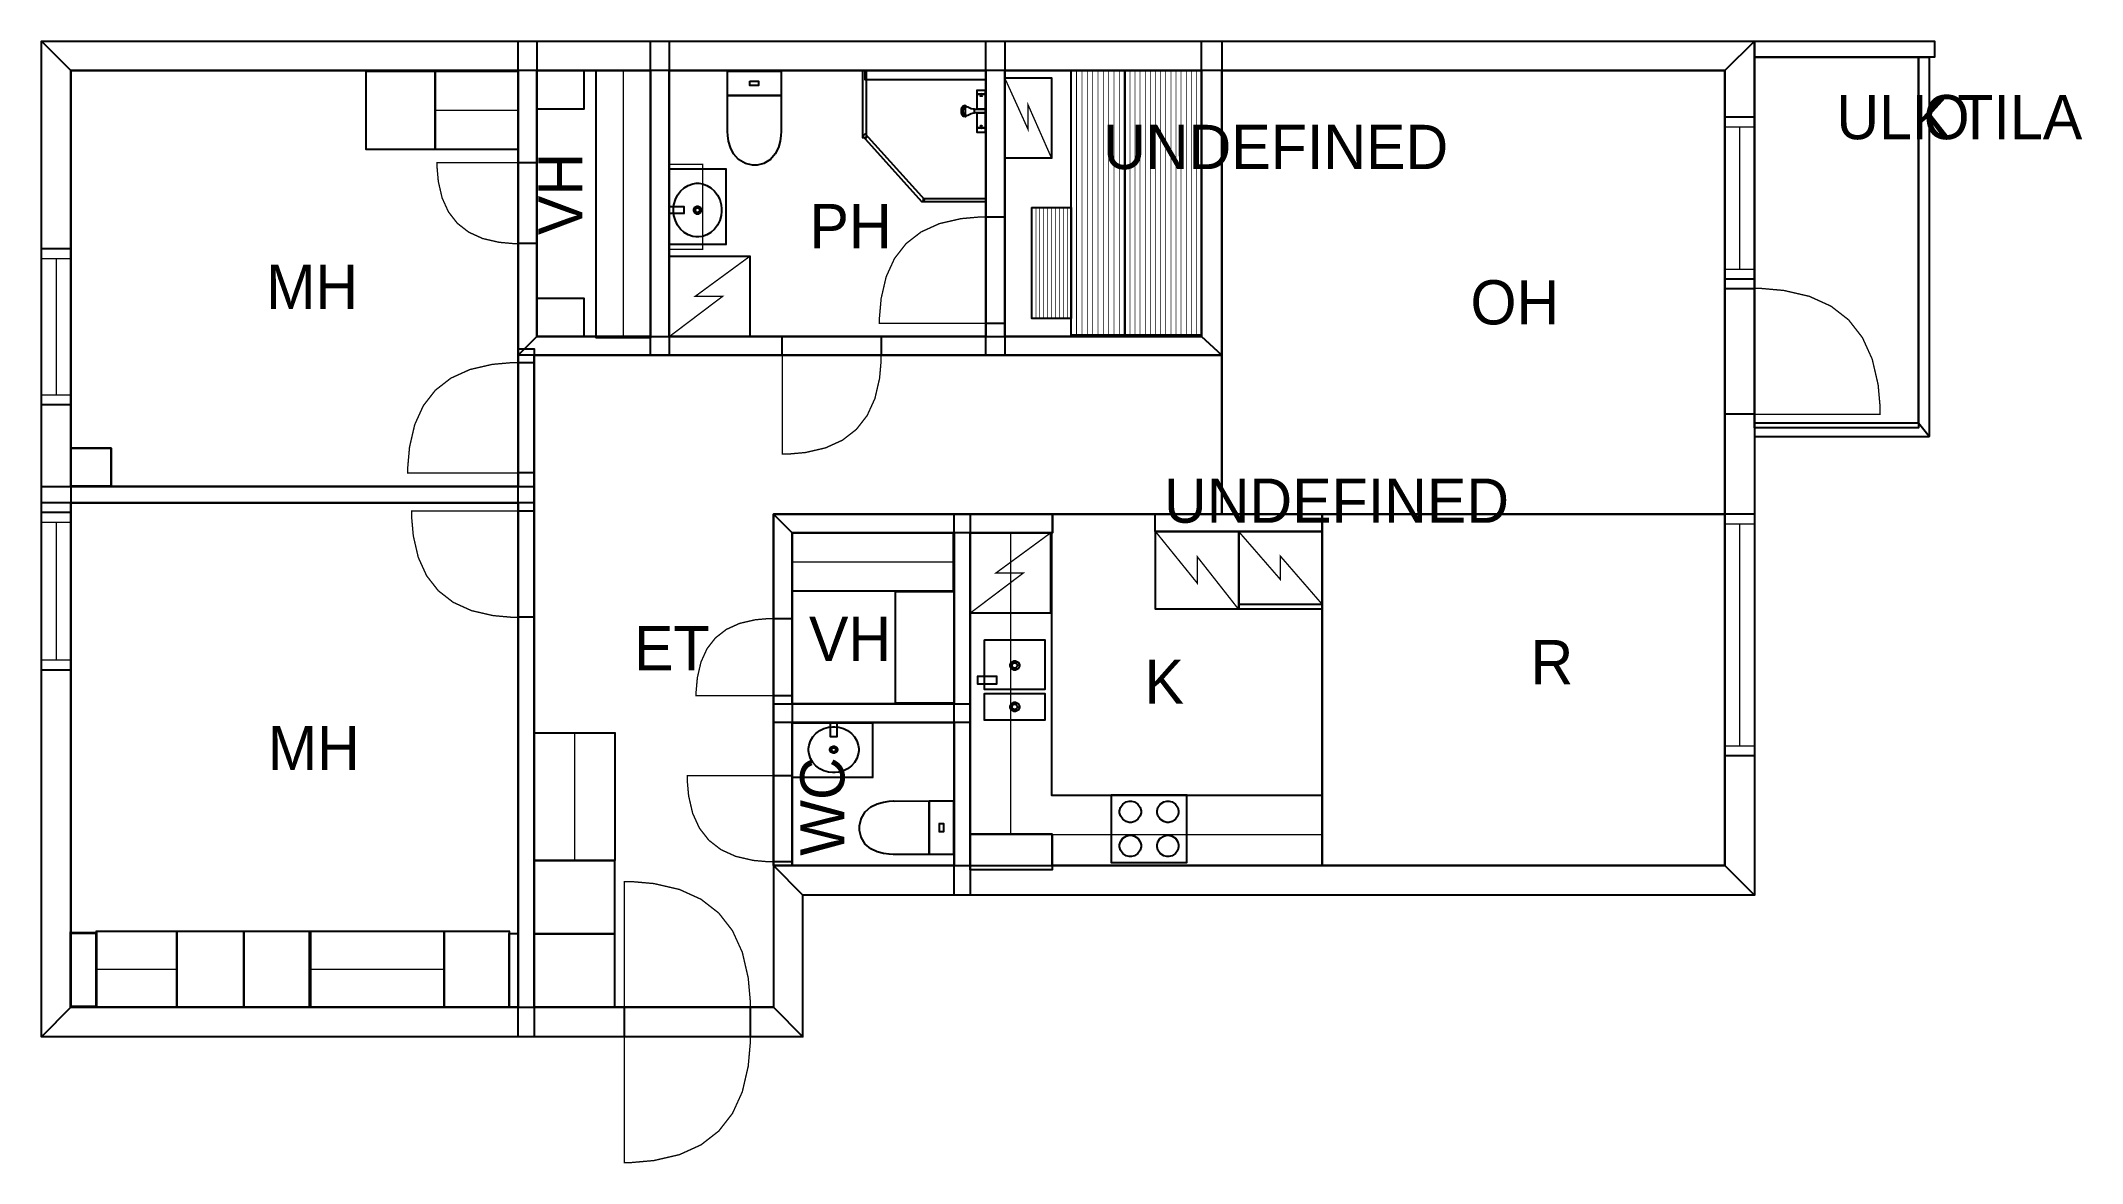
# Model space of a CAD drawing. Extents: x 0.4 to 16.2, y 0 to 8.7.
import ezdxf

# ---------------------------------------------------------------- set-up
doc = ezdxf.new("R2010")
doc.units = 0
doc.layers.get('0').update_dxf_attribs({"linetype": 'CONTINUOUS'})

msp = doc.modelspace()

# ---------------------------------------------------------------- texts
at = {"color": 0}
for s, p in [('ULK', (14.3254, 7.95935)), ('O', (15.0031, 7.95935)), ('TILA', (15.2654, 7.95935)), ('UNDEFINED', (8.62707, 7.72775)), ('PH', (6.34504, 7.11219)), ('MH', (2.12222, 6.64072)), ('OH', (11.4818, 6.51983)), ('UNDEFINED', (9.09985, 4.97818)), ('ET', (4.98121, 3.83092)), ('VH', (6.34101, 3.90353)), ('R', (11.9485, 3.72282)), ('K', (8.94921, 3.57079)), ('MH', (2.13536, 3.05544))]:
    msp.add_text(s, height=0.34375, dxfattribs=at).set_placement(p)
for s, p in [('VH', (4.58075, 7.21426)), ('WC', (6.61693, 2.38879))]:
    msp.add_text(s, height=0.34375, rotation=90, dxfattribs=at).set_placement(p)

# ---------------------------------------------------------------- linework, layer by layer
at = {"color": 0}
for points, const_width in [([(0.376899, 8.72194), (13.6878, 8.72194), (13.4587, 8.49278), (0.606065, 8.49278), (0.376899, 8.72194)], 0.002083), ([(0.376899, 0.981825), (0.376899, 8.72194), (0.606065, 8.49278), (0.606065, 1.21099), (0.376899, 0.981825)], 0.002083), ([(4.08106, 6.27994), (4.08106, 8.72194), (4.22689, 8.72194), (4.22689, 6.42578), (4.08106, 6.27994)], 0.002083), ([(5.11003, 8.72194), (5.25586, 8.72194), (5.25586, 6.27994), (5.11003, 6.27994), (5.11003, 8.72194)], 0.002083), ([(7.71625, 8.72194), (7.86208, 8.72194), (7.86208, 6.27994), (7.71625, 6.27994), (7.71625, 8.72194)], 0.002083), ([(9.54833, 8.72194), (9.54833, 6.27994), (9.39208, 6.42578), (9.39208, 8.72194), (9.54833, 8.72194)], 0.002083), ([(13.6878, 8.72194), (13.6878, 2.08382), (13.4587, 2.31299), (13.4587, 8.49278), (13.6878, 8.72194)], 0.002083), ([(13.6878, 8.72194), (15.0881, 8.72194), (15.0881, 8.59694), (13.6878, 8.59694), (13.6878, 8.72194)], 0.002083), ([(13.6878, 8.59694), (14.9631, 8.59694), (14.9631, 5.71599), (13.6878, 5.71599), (13.6878, 8.59694)], 0.002083), ([(15.0465, 8.59694), (15.0465, 5.64735), (14.9631, 5.75151), (14.9631, 8.59694), (15.0465, 8.59694)], 0.002083), ([(2.89936, 8.48887), (3.43571, 8.48887), (3.43571, 7.87989), (2.89936, 7.87989), (2.89936, 8.48887)], 0.010417), ([(3.43571, 8.48887), (4.08106, 8.48887), (4.08106, 7.87989), (3.43571, 7.87989), (3.43571, 8.48887)], 0.010417), ([(4.22689, 8.49278), (4.5906, 8.49278), (4.5906, 8.19433), (4.22689, 8.19433), (4.22689, 8.49278)], 0.010417), ([(4.68826, 8.49278), (4.68826, 6.41558), (5.11003, 6.41558), (5.11003, 8.49278), (4.68826, 8.49278)], 0.010417), ([(5.70751, 8.48757), (6.12408, 8.48757), (6.12408, 8.30024), (5.70751, 8.30024), (5.70751, 8.48757)], 0.010417), ([(5.88271, 8.40967), (5.94889, 8.40967), (5.94889, 8.37815), (5.88271, 8.37815), (5.88271, 8.40967)], 0.010417), ([(6.7596, 8.49278), (6.78564, 8.49278), (6.78564, 7.96994), (6.7596, 7.96994), (6.7596, 8.49278)], 0.010417), ([(6.7596, 8.49278), (6.78564, 8.49278), (6.78564, 7.96994), (6.7596, 7.96994), (6.7596, 8.49278)], 0.010417), ([(6.77897, 8.49278), (7.71625, 8.49278), (7.71625, 8.42204), (6.77897, 8.42204), (6.77897, 8.49278)], 0.002083), ([(7.86208, 8.43619), (7.86208, 7.81119), (8.22667, 7.81119), (8.22667, 8.43619), (7.86208, 8.43619)], 0.010417), ([(8.37836, 8.49278), (8.37836, 6.43539), (8.79503, 6.43539), (8.79503, 8.49278), (8.37836, 8.49278)], 0.010417), ([(8.79497, 8.49278), (8.79497, 6.43517), (9.39208, 6.43517), (9.39208, 8.49278), (8.79497, 8.49278)], 0.010417), ([(6.12408, 8.03196), (6.12408, 8.03196), (6.12414, 8.02024), (6.1225, 7.98926), (6.11638, 7.94542), (6.10297, 7.89518), (6.07943, 7.845), (6.04297, 7.80117), (5.99078, 7.77018), (5.93772, 7.7584), (5.92008, 7.7584), (5.90175, 7.7584), (5.8469, 7.77018), (5.79281, 7.80117), (5.75499, 7.845), (5.73058, 7.89518), (5.71658, 7.94542), (5.71018, 7.98926), (5.70844, 8.02024), (5.70856, 8.03196), (5.70856, 8.03196), (5.70751, 8.30024), (6.12408, 8.30024), (6.12408, 8.03196)], 0.010417), ([(7.64746, 8.34201), (7.64746, 8.30865), (7.71104, 8.30865), (7.71104, 8.34201), (7.64746, 8.34201)], 0.010417), ([(7.64746, 8.30865), (7.64746, 8.192), (7.71104, 8.192), (7.71104, 8.30865), (7.64746, 8.30865)], 0.010417), ([(7.67871, 8.30865), (7.6799, 8.30544), (7.68381, 8.29579), (7.685, 8.29303), (7.685, 8.29303), (7.68354, 8.29303), (7.67925, 8.29303), (7.67492, 8.29303), (7.6735, 8.29303), (7.6735, 8.29303), (7.67415, 8.29542), (7.67751, 8.30539), (7.67871, 8.30865)], 0.010417), ([(7.71104, 8.192), (7.71104, 8.16385), (7.62771, 8.16385), (7.62771, 8.1709), (7.62771, 8.18674), (7.62771, 8.192), (7.64854, 8.192), (7.69542, 8.192), (7.71104, 8.192)], 0.010417), ([(7.64746, 8.16385), (7.64746, 8.04719), (7.71104, 8.04719), (7.71104, 8.16385), (7.64746, 8.16385)], 0.010417), ([(13.4587, 8.13351), (13.6878, 8.13351), (13.6878, 6.8705), (13.4587, 6.8705), (13.4587, 8.13351)], 0.010417), ([(13.4587, 8.13351), (13.6878, 8.13351), (13.6878, 6.8705), (13.4587, 6.8705), (13.4587, 8.13351)], 0.010417), ([(6.7596, 7.98264), (6.77892, 8.00006), (7.23779, 7.49046), (7.21847, 7.47299), (6.7596, 7.98264)], 0.010416), ([(6.7596, 7.98264), (6.77892, 8.00006), (7.23779, 7.49046), (7.21847, 7.47299), (6.7596, 7.98264)], 0.010416), ([(7.64746, 8.04824), (7.64746, 8.01281), (7.71104, 8.01281), (7.71104, 8.04824), (7.64746, 8.04824)], 0.010417), ([(7.67871, 8.04824), (7.6799, 8.05149), (7.68381, 8.06114), (7.685, 8.06386), (7.685, 8.06386), (7.68354, 8.06386), (7.67925, 8.06386), (7.67492, 8.06386), (7.6735, 8.06386), (7.6735, 8.06386), (7.67415, 8.06153), (7.67751, 8.05154), (7.67871, 8.04824)], 0.010417), ([(4.08106, 7.14811), (4.04411, 7.14811), (3.93332, 7.15799), (3.80533, 7.1875), (3.697, 7.23676), (3.6084, 7.30567), (3.53944, 7.39432), (3.49024, 7.50261), (3.46067, 7.63064), (3.45085, 7.74143), (3.45085, 7.77832), (4.08106, 7.77832), (4.08106, 7.14811)], 0.010417), ([(4.08106, 7.77832), (4.22689, 7.77832), (4.22689, 7.14811), (4.08106, 7.14811), (4.08106, 7.77832)], 0.010417), ([(4.08106, 7.77832), (4.22689, 7.77832), (4.22689, 7.14811), (4.08106, 7.14811), (4.08106, 7.77832)], 0.010417), ([(5.25586, 7.76503), (5.25586, 7.10471), (5.51535, 7.10471), (5.51535, 7.76503), (5.25586, 7.76503)], 0.010417), ([(5.25586, 7.72976), (5.25586, 7.14008), (5.69536, 7.14008), (5.69536, 7.72976), (5.25586, 7.72976)], 0.010417), ([(5.47515, 7.61708), (5.48454, 7.61708), (5.51275, 7.61285), (5.54779, 7.60069), (5.57954, 7.58149), (5.60715, 7.55599), (5.62999, 7.52513), (5.64719, 7.48964), (5.6581, 7.45053), (5.66189, 7.41894), (5.66189, 7.40842), (5.66189, 7.39794), (5.6581, 7.36638), (5.64719, 7.32721), (5.62999, 7.29178), (5.60715, 7.2609), (5.57954, 7.2354), (5.54779, 7.21619), (5.51275, 7.20404), (5.48454, 7.19976), (5.47515, 7.19976), (5.46571, 7.19976), (5.43744, 7.20404), (5.4024, 7.21619), (5.37067, 7.2354), (5.34304, 7.2609), (5.32021, 7.29178), (5.303, 7.32721), (5.2921, 7.36638), (5.28836, 7.39794), (5.28836, 7.40842), (5.28836, 7.41894), (5.2921, 7.45053), (5.303, 7.48964), (5.32021, 7.52513), (5.34304, 7.55599), (5.37067, 7.58149), (5.4024, 7.60069), (5.43744, 7.61285), (5.46571, 7.61708), (5.47515, 7.61708)], 0.009073), ([(7.22993, 7.49789), (7.22993, 7.47185), (7.71625, 7.47185), (7.71625, 7.49789), (7.22993, 7.49789)], 0.010417), ([(7.22993, 7.49789), (7.22993, 7.47185), (7.71625, 7.47185), (7.71625, 7.49789), (7.22993, 7.49789)], 0.010417), ([(5.25586, 7.43565), (5.25586, 7.38118), (5.36957, 7.38118), (5.36957, 7.43565), (5.25586, 7.43565)], 0.009073), ([(5.47515, 7.44015), (5.48014, 7.44015), (5.49522, 7.43088), (5.50358, 7.41407), (5.50358, 7.40842), (5.50358, 7.40283), (5.49522, 7.38601), (5.48014, 7.37668), (5.47515, 7.37668), (5.47011, 7.37668), (5.45503, 7.38601), (5.44672, 7.40283), (5.44672, 7.40842), (5.44672, 7.41407), (5.45503, 7.43088), (5.47011, 7.44015), (5.47515, 7.44015)], 0.009073), ([(5.47515, 7.42654), (5.47797, 7.42654), (5.4866, 7.42128), (5.49138, 7.41168), (5.49138, 7.40842), (5.49138, 7.40522), (5.4866, 7.39561), (5.47797, 7.39025), (5.47515, 7.39025), (5.47222, 7.39025), (5.4636, 7.39561), (5.45888, 7.40522), (5.45888, 7.40842), (5.45888, 7.41168), (5.4636, 7.42128), (5.47222, 7.42654), (5.47515, 7.42654)], 0.009073), ([(7.71625, 7.35488), (7.66775, 7.35488), (7.52235, 7.34196), (7.35433, 7.30322), (7.21213, 7.23856), (7.09581, 7.14811), (7.00537, 7.03179), (6.94069, 6.8896), (6.90196, 6.72157), (6.88906, 6.57617), (6.88906, 6.52767), (7.71625, 6.52767), (7.71625, 7.35488)], 0.010417), ([(7.71625, 7.35488), (7.86208, 7.35488), (7.86208, 6.52767), (7.71625, 6.52767), (7.71625, 7.35488)], 0.010417), ([(7.71625, 7.35488), (7.86208, 7.35488), (7.86208, 6.52767), (7.71625, 6.52767), (7.71625, 7.35488)], 0.010417), ([(8.07363, 7.42979), (8.07363, 6.56575), (8.37836, 6.56575), (8.37836, 7.42979), (8.07363, 7.42979)], 0.010417), ([(0.376899, 7.10883), (0.606065, 7.10883), (0.606065, 5.89339), (0.376899, 5.89339), (0.376899, 7.10883)], 0.010417), ([(0.376899, 7.10883), (0.606065, 7.10883), (0.606065, 5.89339), (0.376899, 5.89339), (0.376899, 7.10883)], 0.010417), ([(5.257, 7.05078), (5.257, 6.42578), (5.882, 6.42578), (5.882, 7.05078), (5.257, 7.05078)], 0.010417), ([(4.22689, 6.72456), (4.5906, 6.72456), (4.5906, 6.42611), (4.22689, 6.42611), (4.22689, 6.72456)], 0.010417), ([(13.4587, 6.79904), (13.6878, 6.79904), (13.6878, 5.82194), (13.4587, 5.82194), (13.4587, 6.79904)], 0.010417), ([(13.4587, 6.79904), (13.6878, 6.79904), (13.6878, 5.82194), (13.4587, 5.82194), (13.4587, 6.79904)], 0.010417), ([(13.6878, 6.79904), (13.7451, 6.79904), (13.9168, 6.78381), (14.1153, 6.73801), (14.2832, 6.66168), (14.4206, 6.55479), (14.5275, 6.41737), (14.6037, 6.24946), (14.6496, 6.05094), (14.6649, 5.87924), (14.6649, 5.82194), (13.6878, 5.82194), (13.6878, 6.79904)], 0.010417), ([(9.54833, 6.27994), (4.08106, 6.27994), (4.22689, 6.42578), (9.39208, 6.42578), (9.54833, 6.27994)], 0.002083), ([(6.13346, 6.42578), (6.90158, 6.42578), (6.90158, 6.27994), (6.13346, 6.27994), (6.13346, 6.42578)], 0.010417), ([(6.13346, 6.42578), (6.90158, 6.42578), (6.90158, 6.27994), (6.13346, 6.27994), (6.13346, 6.42578)], 0.010417), ([(4.0804, 6.22244), (4.03017, 6.22244), (3.87956, 6.2091), (3.70557, 6.16889), (3.55826, 6.102), (3.43782, 6.00825), (3.34407, 5.88781), (3.27718, 5.7405), (3.23699, 5.56651), (3.22364, 5.4159), (3.22364, 5.36567), (4.0804, 5.36567), (4.0804, 6.22244)], 0.010417), ([(4.0804, 6.22244), (4.2054, 6.22244), (4.2054, 5.36567), (4.0804, 5.36567), (4.0804, 6.22244)], 0.010417), ([(4.0804, 6.22244), (4.2054, 6.22244), (4.2054, 5.36567), (4.0804, 5.36567), (4.0804, 6.22244)], 0.010417), ([(4.0804, 6.33068), (4.2054, 6.33068), (4.2054, 0.981825), (4.0804, 0.981825), (4.0804, 6.33068)], 0.002083), ([(6.90158, 6.27994), (6.90158, 6.23497), (6.88954, 6.09993), (6.85357, 5.94396), (6.79351, 5.8119), (6.70953, 5.70389), (6.60151, 5.6199), (6.46946, 5.55985), (6.31347, 5.52387), (6.17844, 5.51183), (6.13346, 5.51183), (6.13346, 6.27994), (6.90158, 6.27994)], 0.010417), ([(14.9631, 5.75151), (13.6878, 5.75151), (13.6878, 5.64735), (15.0465, 5.64735), (14.9631, 5.75151)], 0.002083), ([(0.606065, 5.55735), (0.91721, 5.55735), (0.91721, 5.26307), (0.606065, 5.26307), (0.606065, 5.55735)], 0.002083), ([(0.376899, 5.259), (4.2054, 5.259), (4.2054, 5.134), (0.376899, 5.134), (0.376899, 5.259)], 0.002083), ([(0.376899, 5.05935), (0.606065, 5.05935), (0.606065, 3.83203), (0.376899, 3.83203), (0.376899, 5.05935)], 0.010417), ([(0.376899, 5.05935), (0.606065, 5.05935), (0.606065, 3.83203), (0.376899, 3.83203), (0.376899, 5.05935)], 0.010417), ([(4.0804, 4.24311), (4.0319, 4.24311), (3.8865, 4.25608), (3.71847, 4.29482), (3.57633, 4.35943), (3.46001, 4.44993), (3.36951, 4.56625), (3.3049, 4.70839), (3.26617, 4.87642), (3.25325, 5.02181), (3.25325, 5.07026), (4.0804, 5.07026), (4.0804, 4.24311)], 0.010417), ([(4.0804, 5.07026), (4.2054, 5.07026), (4.2054, 4.24311), (4.0804, 4.24311), (4.0804, 5.07026)], 0.010417), ([(4.0804, 5.07026), (4.2054, 5.07026), (4.2054, 4.24311), (4.0804, 4.24311), (4.0804, 5.07026)], 0.010417), ([(6.06489, 5.0459), (8.23242, 5.0459), (8.23242, 4.90007), (6.21072, 4.90007), (6.06489, 5.0459)], 0.002083), ([(6.06489, 2.31299), (6.06489, 5.0459), (6.21072, 4.90007), (6.21072, 2.31299), (6.06489, 2.31299)], 0.002083), ([(7.46875, 5.0459), (7.59375, 5.0459), (7.59375, 2.08382), (7.46875, 2.08382), (7.46875, 5.0459)], 0.002083), ([(9.03207, 5.0459), (10.3299, 5.0459), (10.3299, 4.91049), (9.03207, 4.91049), (9.03207, 5.0459)], 0.002083), ([(13.4587, 5.04736), (13.6878, 5.04736), (13.6878, 3.16476), (13.4587, 3.16476), (13.4587, 5.04736)], 0.010417), ([(13.4587, 5.04736), (13.6878, 5.04736), (13.6878, 3.16476), (13.4587, 3.16476), (13.4587, 5.04736)], 0.010417), ([(6.21072, 4.89844), (7.46072, 4.89844), (7.46072, 4.44488), (6.21072, 4.44488), (6.21072, 4.89844)], 0.010417), ([(7.59375, 4.90007), (7.59375, 4.27507), (8.21875, 4.27507), (8.21875, 4.90007), (7.59375, 4.90007)], 0.010417), ([(8.22667, 4.89844), (8.22667, 2.85997), (10.329, 2.85997), (10.329, 2.31321), (8.23329, 2.31321), (8.22999, 2.558), (7.59375, 2.558), (7.59375, 4.89844), (8.22667, 4.89844)], 0.010417), ([(7.59586, 4.90007), (7.59586, 2.55757), (7.90836, 2.55757), (7.90836, 4.90007), (7.59586, 4.90007)], 0.010417), ([(9.03429, 4.90935), (9.68033, 4.90935), (9.68033, 4.30539), (9.03429, 4.30539), (9.03429, 4.90935)], 0.010768), ([(9.68033, 4.90983), (10.3299, 4.90983), (10.3299, 4.30583), (9.68033, 4.30583), (9.68033, 4.90983)], 0.010826), ([(7.01361, 4.44482), (7.01361, 3.57476), (7.46718, 3.57476), (7.46718, 4.44482), (7.01361, 4.44482)], 0.010417), ([(9.68033, 4.34608), (10.3299, 4.34608), (10.3299, 4.30583), (9.68033, 4.30583), (9.68033, 4.34608)], 0.010826), ([(6.06489, 4.23318), (6.02968, 4.23318), (5.9241, 4.22385), (5.80208, 4.19569), (5.69883, 4.14876), (5.61442, 4.08306), (5.54872, 3.99858), (5.50179, 3.8954), (5.47364, 3.77339), (5.46425, 3.66781), (5.46425, 3.6326), (6.06489, 3.6326), (6.06489, 4.23318)], 0.010417), ([(6.06489, 4.23318), (6.21072, 4.23318), (6.21072, 3.6326), (6.06489, 3.6326), (6.06489, 4.23318)], 0.010417), ([(6.06489, 4.23318), (6.21072, 4.23318), (6.21072, 3.6326), (6.06489, 3.6326), (6.06489, 4.23318)], 0.010417), ([(7.70583, 4.06722), (7.70583, 3.68181), (8.17458, 3.68181), (8.17458, 4.06722), (7.70583, 4.06722)], 0.010417), ([(7.94021, 3.90576), (7.94661, 3.90576), (7.96599, 3.89513), (7.97667, 3.87576), (7.97667, 3.86931), (7.97667, 3.8629), (7.96599, 3.84353), (7.94661, 3.83285), (7.94021, 3.83285), (7.93375, 3.83285), (7.91439, 3.84353), (7.90375, 3.8629), (7.90375, 3.86931), (7.90375, 3.87576), (7.91439, 3.89513), (7.93375, 3.90576), (7.94021, 3.90576)], 0.008333), ([(7.94021, 3.89014), (7.94385, 3.89014), (7.95492, 3.88406), (7.96104, 3.87299), (7.96104, 3.86931), (7.96104, 3.86567), (7.95492, 3.8546), (7.94385, 3.84847), (7.94021, 3.84847), (7.93653, 3.84847), (7.92546, 3.8546), (7.91938, 3.86567), (7.91938, 3.86931), (7.91938, 3.87299), (7.92546, 3.88406), (7.93653, 3.89014), (7.94021, 3.89014)], 0.008333), ([(7.65267, 3.78597), (7.65267, 3.72347), (7.7985, 3.72347), (7.7985, 3.78597), (7.65267, 3.78597)], 0.010417), ([(7.70475, 3.65056), (7.70475, 3.44222), (8.1735, 3.44222), (8.1735, 3.65056), (7.70475, 3.65056)], 0.010417), ([(6.06489, 3.5709), (7.59375, 3.5709), (7.59375, 3.42507), (6.06489, 3.42507), (6.06489, 3.5709)], 0.002083), ([(7.94021, 3.58285), (7.94661, 3.58285), (7.96599, 3.57221), (7.97667, 3.55285), (7.97667, 3.54639), (7.97667, 3.53999), (7.96599, 3.52061), (7.94661, 3.50993), (7.94021, 3.50993), (7.93375, 3.50993), (7.91439, 3.52061), (7.90375, 3.53999), (7.90375, 3.54639), (7.90375, 3.55285), (7.91439, 3.57221), (7.93375, 3.58285), (7.94021, 3.58285)], 0.008333), ([(7.94021, 3.56722), (7.94385, 3.56722), (7.95492, 3.56114), (7.96104, 3.55007), (7.96104, 3.54639), (7.96104, 3.54275), (7.95492, 3.53168), (7.94385, 3.52556), (7.94021, 3.52556), (7.93653, 3.52556), (7.92546, 3.53168), (7.91938, 3.54275), (7.91938, 3.54639), (7.91938, 3.55007), (7.92546, 3.56114), (7.93653, 3.56722), (7.94021, 3.56722)], 0.008333), ([(4.20822, 3.34586), (4.20822, 2.3514), (4.83322, 2.3514), (4.83322, 3.34586), (4.20822, 3.34586)], 0.010417), ([(6.21072, 3.42344), (6.83572, 3.42344), (6.83572, 2.99696), (6.21072, 2.99696), (6.21072, 3.42344)], 0.010417), ([(6.72738, 3.21386), (6.72738, 3.20492), (6.72342, 3.1779), (6.71208, 3.14438), (6.69417, 3.11404), (6.67042, 3.08763), (6.64165, 3.06581), (6.60867, 3.04937), (6.57215, 3.03896), (6.54281, 3.03532), (6.53304, 3.03532), (6.52322, 3.03532), (6.49382, 3.03896), (6.45736, 3.04937), (6.42432, 3.06581), (6.39556, 3.08763), (6.37181, 3.11404), (6.35389, 3.14438), (6.34256, 3.1779), (6.33865, 3.20492), (6.33865, 3.21386), (6.33865, 3.22287), (6.34256, 3.24989), (6.35389, 3.28336), (6.37181, 3.31369), (6.39556, 3.34011), (6.42432, 3.36193), (6.45736, 3.37836), (6.49382, 3.38878), (6.52322, 3.39236), (6.53304, 3.39236), (6.54281, 3.39236), (6.57215, 3.38878), (6.60867, 3.37836), (6.64165, 3.36193), (6.67042, 3.34011), (6.69417, 3.31369), (6.71208, 3.28336), (6.72342, 3.24989), (6.72738, 3.22287), (6.72738, 3.21386)], 0.00845), ([(6.50765, 3.42344), (6.55838, 3.42344), (6.55838, 3.31478), (6.50765, 3.31478), (6.50765, 3.42344)], 0.00845), ([(6.56261, 3.21386), (6.56261, 3.2091), (6.55393, 3.19467), (6.53825, 3.18668), (6.53304, 3.18668), (6.52778, 3.18668), (6.51204, 3.19467), (6.50342, 3.2091), (6.50342, 3.21386), (6.50342, 3.21869), (6.51204, 3.23307), (6.52778, 3.241), (6.53304, 3.241), (6.53825, 3.241), (6.55393, 3.23307), (6.56261, 3.21869), (6.56261, 3.21386)], 0.00845), ([(6.54992, 3.21386), (6.54992, 3.21115), (6.54497, 3.20285), (6.53603, 3.19829), (6.53304, 3.19829), (6.53, 3.19829), (6.52106, 3.20285), (6.51611, 3.21115), (6.51611, 3.21386), (6.51611, 3.21664), (6.52106, 3.22487), (6.53, 3.22939), (6.53304, 3.22939), (6.53603, 3.22939), (6.54497, 3.22487), (6.54992, 3.21664), (6.54992, 3.21386)], 0.00845), ([(6.06489, 2.34256), (6.02561, 2.34256), (5.90793, 2.35303), (5.77192, 2.38444), (5.65685, 2.43674), (5.56267, 2.50999), (5.48942, 2.60417), (5.43712, 2.71924), (5.40571, 2.85525), (5.39529, 2.97293), (5.39529, 3.01215), (6.06489, 3.01215), (6.06489, 2.34256)], 0.010417), ([(6.06489, 3.01215), (6.21072, 3.01215), (6.21072, 2.34256), (6.06489, 2.34256), (6.06489, 3.01215)], 0.010417), ([(6.06489, 3.01215), (6.21072, 3.01215), (6.21072, 2.34256), (6.06489, 2.34256), (6.06489, 3.01215)], 0.010417), ([(8.69249, 2.86415), (9.27582, 2.86415), (9.27582, 2.33496), (8.69249, 2.33496), (8.69249, 2.86415)], 0.010417), ([(7.00797, 2.39936), (7.00797, 2.39936), (6.99621, 2.39931), (6.96522, 2.40093), (6.92139, 2.40707), (6.87121, 2.42046), (6.82096, 2.44401), (6.77713, 2.48047), (6.74615, 2.53267), (6.73443, 2.58572), (6.73443, 2.60335), (6.73443, 2.62169), (6.74615, 2.67654), (6.77713, 2.73062), (6.82096, 2.76844), (6.87121, 2.79286), (6.92139, 2.80686), (6.96522, 2.81326), (6.99621, 2.815), (7.00797, 2.81489), (7.00797, 2.81489), (7.27626, 2.81592), (7.27626, 2.39936), (7.00797, 2.39936)], 0.010417), ([(7.27626, 2.81592), (7.27626, 2.39936), (7.4636, 2.39936), (7.4636, 2.81592), (7.27626, 2.81592)], 0.010417), ([(8.75499, 2.73139), (8.75499, 2.73953), (8.7615, 2.76383), (8.7794, 2.79031), (8.80588, 2.80821), (8.83018, 2.81472), (8.83832, 2.81472), (8.8464, 2.81472), (8.87071, 2.80821), (8.89725, 2.79031), (8.9151, 2.76383), (8.92165, 2.73953), (8.92165, 2.73139), (8.92165, 2.72331), (8.9151, 2.699), (8.89725, 2.67247), (8.87071, 2.65462), (8.8464, 2.64806), (8.83832, 2.64806), (8.83018, 2.64806), (8.80588, 2.65462), (8.7794, 2.67247), (8.7615, 2.699), (8.75499, 2.72331), (8.75499, 2.73139)], 0.010417), ([(9.04665, 2.73139), (9.04665, 2.73953), (9.05317, 2.76383), (9.07107, 2.79031), (9.09754, 2.80821), (9.12185, 2.81472), (9.12999, 2.81472), (9.13807, 2.81472), (9.16237, 2.80821), (9.18892, 2.79031), (9.20676, 2.76383), (9.21332, 2.73953), (9.21332, 2.73139), (9.21332, 2.72331), (9.20676, 2.699), (9.18892, 2.67247), (9.16237, 2.65462), (9.13807, 2.64806), (9.12999, 2.64806), (9.12185, 2.64806), (9.09754, 2.65462), (9.07107, 2.67247), (9.05317, 2.699), (9.04665, 2.72331), (9.04665, 2.73139)], 0.010417), ([(7.35417, 2.64074), (7.35417, 2.57454), (7.38569, 2.57454), (7.38569, 2.64074), (7.35417, 2.64074)], 0.010417), ([(7.59375, 2.558), (8.22999, 2.558), (8.22999, 2.27924), (7.59375, 2.27924), (7.59375, 2.558)], 0.002083), ([(8.23161, 2.55328), (10.3295, 2.55328), (10.3295, 2.31413), (8.23161, 2.31413), (8.23161, 2.55328)], 0.010417), ([(8.75499, 2.46588), (8.75499, 2.47401), (8.7615, 2.49832), (8.7794, 2.52479), (8.80588, 2.54269), (8.83018, 2.54921), (8.83832, 2.54921), (8.8464, 2.54921), (8.87071, 2.54269), (8.89725, 2.52479), (8.9151, 2.49832), (8.92165, 2.47401), (8.92165, 2.46588), (8.92165, 2.45779), (8.9151, 2.43343), (8.89725, 2.40696), (8.87071, 2.38911), (8.8464, 2.38254), (8.83832, 2.38254), (8.83018, 2.38254), (8.80588, 2.38911), (8.7794, 2.40696), (8.7615, 2.43343), (8.75499, 2.45779), (8.75499, 2.46588)], 0.010417), ([(9.04665, 2.46588), (9.04665, 2.47401), (9.05317, 2.49832), (9.07107, 2.52479), (9.09754, 2.54269), (9.12185, 2.54921), (9.12999, 2.54921), (9.13807, 2.54921), (9.16237, 2.54269), (9.18892, 2.52479), (9.20676, 2.49832), (9.21332, 2.47401), (9.21332, 2.46588), (9.21332, 2.45779), (9.20676, 2.43343), (9.18892, 2.40696), (9.16237, 2.38911), (9.13807, 2.38254), (9.12999, 2.38254), (9.12185, 2.38254), (9.09754, 2.38911), (9.07107, 2.40696), (9.05317, 2.43343), (9.04665, 2.45779), (9.04665, 2.46588)], 0.010417), ([(4.20578, 2.3514), (4.20578, 1.78119), (4.83078, 1.78119), (4.83078, 2.3514), (4.20578, 2.3514)], 0.010417), ([(13.6878, 2.08382), (6.29406, 2.08382), (6.06489, 2.31299), (13.4587, 2.31299), (13.6878, 2.08382)], 0.002083), ([(6.06489, 2.31299), (6.06489, 1.21099), (6.29406, 0.981825), (6.29406, 2.08382), (6.06489, 2.31299)], 0.002083), ([(5.88417, 1.21099), (5.88417, 1.26828), (5.86887, 1.44006), (5.82308, 1.63857), (5.74669, 1.80658), (5.63981, 1.94401), (5.50239, 2.05089), (5.33442, 2.12728), (5.1359, 2.17307), (4.96414, 2.18832), (4.9069, 2.18832), (4.9069, 1.21099), (5.88417, 1.21099)], 0.010417), ([(0.602322, 1.78788), (0.803765, 1.78788), (0.803765, 1.2156), (0.602322, 1.2156), (0.602322, 1.78788)], 0.020146), ([(0.803765, 1.80322), (1.42876, 1.80322), (1.42876, 1.2111), (0.803765, 1.2111), (0.803765, 1.80322)], 0.010417), ([(1.42876, 1.80322), (1.94824, 1.80322), (1.94824, 1.2111), (1.42876, 1.2111), (1.42876, 1.80322)], 0.010417), ([(1.94824, 1.80322), (2.46772, 1.80322), (2.46772, 1.2111), (1.94824, 1.2111), (1.94824, 1.80322)], 0.010417), ([(2.45876, 1.80322), (3.50586, 1.80322), (3.50586, 1.2111), (2.45876, 1.2111), (2.45876, 1.80322)], 0.010417), ([(3.50592, 1.80322), (4.01215, 1.80322), (4.01215, 1.2111), (3.50592, 1.2111), (3.50592, 1.80322)], 0.010417), ([(4.01215, 1.78429), (4.08046, 1.78429), (4.08046, 1.21094), (4.01215, 1.21094), (4.01215, 1.78429)], 0.006828), ([(4.20578, 1.78114), (4.20578, 1.21094), (4.83078, 1.21094), (4.83078, 1.78114), (4.20578, 1.78114)], 0.010417), ([(6.29406, 0.981825), (0.376899, 0.981825), (0.606065, 1.21099), (6.06489, 1.21099), (6.29406, 0.981825)], 0.002083), ([(4.9069, 1.21099), (5.88417, 1.21099), (5.88417, 0.981825), (4.9069, 0.981825), (4.9069, 1.21099)], 0.010417), ([(4.9069, 1.21099), (5.88417, 1.21099), (5.88417, 0.981825), (4.9069, 0.981825), (4.9069, 1.21099)], 0.010417), ([(5.88417, 0.981825), (5.88417, 0.924587), (5.86887, 0.752821), (5.82308, 0.554308), (5.74669, 0.386339), (5.63981, 0.248915), (5.50239, 0.141982), (5.33442, 0.065647), (5.1359, 0.019857), (4.96414, 0.004557), (4.9069, 0.004557), (4.9069, 0.981825), (5.88417, 0.981825)], 0.010417)]:
    msp.add_lwpolyline(points, close=True, dxfattribs=dict(at, const_width=const_width))
for points in [[(0.376899, 8.72194), (13.6878, 8.72194), (13.4587, 8.49278), (0.606065, 8.49278), (0.376899, 8.72194)], [(0.376899, 0.981825), (0.376899, 8.72194), (0.606065, 8.49278), (0.606065, 1.21099), (0.376899, 0.981825)], [(4.08106, 6.27994), (4.08106, 8.72194), (4.22689, 8.72194), (4.22689, 6.42578), (4.08106, 6.27994)], [(5.11003, 8.72194), (5.25586, 8.72194), (5.25586, 6.27994), (5.11003, 6.27994), (5.11003, 8.72194)], [(7.71625, 8.72194), (7.86208, 8.72194), (7.86208, 6.27994), (7.71625, 6.27994), (7.71625, 8.72194)], [(9.54833, 8.72194), (9.54833, 6.27994), (9.39208, 6.42578), (9.39208, 8.72194), (9.54833, 8.72194)], [(13.6878, 8.72194), (13.6878, 2.08382), (13.4587, 2.31299), (13.4587, 8.49278), (13.6878, 8.72194)], [(13.6878, 8.72194), (15.0881, 8.72194), (15.0881, 8.59694), (13.6878, 8.59694), (13.6878, 8.72194)], [(6.77897, 8.49278), (7.71625, 8.49278), (7.71625, 8.42204), (6.77897, 8.42204), (6.77897, 8.49278)], [(9.54833, 6.27994), (4.08106, 6.27994), (4.22689, 6.42578), (9.39208, 6.42578), (9.54833, 6.27994)], [(4.0804, 6.33068), (4.2054, 6.33068), (4.2054, 0.981825), (4.0804, 0.981825), (4.0804, 6.33068)], [(0.606065, 5.55735), (0.91721, 5.55735), (0.91721, 5.26307), (0.606065, 5.26307), (0.606065, 5.55735)], [(0.376899, 5.259), (4.2054, 5.259), (4.2054, 5.134), (0.376899, 5.134), (0.376899, 5.259)], [(6.06489, 2.31299), (6.06489, 5.0459), (6.21072, 4.90007), (6.21072, 2.31299), (6.06489, 2.31299)], [(6.06489, 5.0459), (8.23242, 5.0459), (8.23242, 4.90007), (6.21072, 4.90007), (6.06489, 5.0459)], [(7.46875, 5.0459), (7.59375, 5.0459), (7.59375, 2.08382), (7.46875, 2.08382), (7.46875, 5.0459)], [(9.03207, 5.0459), (10.3299, 5.0459), (10.3299, 4.91049), (9.03207, 4.91049), (9.03207, 5.0459)], [(6.06489, 3.5709), (7.59375, 3.5709), (7.59375, 3.42507), (6.06489, 3.42507), (6.06489, 3.5709)], [(7.59375, 2.558), (8.22999, 2.558), (8.22999, 2.27924), (7.59375, 2.27924), (7.59375, 2.558)], [(13.6878, 2.08382), (6.29406, 2.08382), (6.06489, 2.31299), (13.4587, 2.31299), (13.6878, 2.08382)], [(6.06489, 2.31299), (6.06489, 1.21099), (6.29406, 0.981825), (6.29406, 2.08382), (6.06489, 2.31299)], [(6.29406, 0.981825), (0.376899, 0.981825), (0.606065, 1.21099), (6.06489, 1.21099), (6.29406, 0.981825)]]:
    msp.add_lwpolyline(points, close=True, dxfattribs=at)
at = {"color": 7}
for points in [[(13.6878, 8.59694), (14.9631, 8.59694), (14.9631, 5.71599), (13.6878, 5.71599), (13.6878, 8.59694)], [(15.0465, 8.59694), (15.0465, 5.64735), (14.9631, 5.75151), (14.9631, 8.59694), (15.0465, 8.59694)], [(4.08106, 6.33068), (4.0804, 6.33068), (4.0804, 5.259), (0.606065, 5.259), (0.606065, 5.26307), (0.91721, 5.26307), (0.91721, 5.55735), (0.606065, 5.55735), (0.606065, 8.49278), (4.08106, 8.49278), (4.08106, 6.33068)], [(2.89936, 8.48887), (3.43571, 8.48887), (3.43571, 7.87989), (2.89936, 7.87989), (2.89936, 8.48887)], [(3.43571, 8.48887), (4.08106, 8.48887), (4.08106, 7.87989), (3.43571, 7.87989), (3.43571, 8.48887)], [(4.22689, 8.49278), (5.11003, 8.49278), (5.11003, 6.42578), (4.22689, 6.42578), (4.22689, 8.49278)], [(4.22689, 8.49278), (4.5906, 8.49278), (4.5906, 8.19433), (4.22689, 8.19433), (4.22689, 8.49278)], [(4.68826, 8.49278), (5.11003, 8.49278), (5.11003, 6.41558), (4.68826, 6.41558), (4.68826, 8.49278)], [(5.25586, 8.49278), (7.71625, 8.49278), (7.71625, 6.42578), (5.25586, 6.42578), (5.25586, 8.49278)], [(5.70751, 8.48757), (6.12408, 8.48757), (6.12408, 8.30024), (5.70751, 8.30024), (5.70751, 8.48757)], [(5.88271, 8.40967), (5.94889, 8.40967), (5.94889, 8.37815), (5.88271, 8.37815), (5.88271, 8.40967)], [(6.7596, 8.49278), (6.78564, 8.49278), (6.78564, 7.96994), (6.7596, 7.96994), (6.7596, 8.49278)], [(6.7596, 8.49278), (6.78564, 8.49278), (6.78564, 7.96994), (6.7596, 7.96994), (6.7596, 8.49278)], [(7.86208, 8.49278), (9.39208, 8.49278), (9.39208, 6.42578), (7.86208, 6.42578), (7.86208, 8.49278)], [(7.86208, 8.43619), (8.22667, 8.43619), (8.22667, 7.81119), (7.86208, 7.81119), (7.86208, 8.43619)], [(8.37836, 8.49278), (8.79503, 8.49278), (8.79503, 6.43539), (8.37836, 6.43539), (8.37836, 8.49278)], [(8.79497, 8.49278), (9.39208, 8.49278), (9.39208, 6.43517), (8.79497, 6.43517), (8.79497, 8.49278)], [(9.54833, 8.49278), (13.4587, 8.49278), (13.4587, 5.0459), (9.54833, 5.0459), (9.54833, 8.49278)], [(6.12408, 8.03196), (6.12408, 8.03196), (6.12414, 8.02024), (6.1225, 7.98926), (6.11638, 7.94542), (6.10297, 7.89518), (6.07943, 7.845), (6.04297, 7.80117), (5.99078, 7.77018), (5.93772, 7.7584), (5.92008, 7.7584), (5.90175, 7.7584), (5.8469, 7.77018), (5.79281, 7.80117), (5.75499, 7.845), (5.73058, 7.89518), (5.71658, 7.94542), (5.71018, 7.98926), (5.70844, 8.02024), (5.70856, 8.03196), (5.70856, 8.03196), (5.70751, 8.30024), (6.12408, 8.30024), (6.12408, 8.03196)], [(7.64746, 8.34201), (7.71104, 8.34201), (7.71104, 8.30865), (7.64746, 8.30865), (7.64746, 8.34201)], [(7.64746, 8.30865), (7.71104, 8.30865), (7.71104, 8.192), (7.64746, 8.192), (7.64746, 8.30865)], [(7.67871, 8.30865), (7.6799, 8.30544), (7.68381, 8.29579), (7.685, 8.29303), (7.685, 8.29303), (7.68354, 8.29303), (7.67925, 8.29303), (7.67492, 8.29303), (7.6735, 8.29303), (7.6735, 8.29303), (7.67415, 8.29542), (7.67751, 8.30539), (7.67871, 8.30865)], [(7.62771, 8.192), (7.62136, 8.192), (7.60243, 8.19569), (7.58003, 8.20557), (7.57563, 8.20865), (7.57406, 8.20975), (7.5594, 8.21989), (7.55789, 8.22011), (7.55501, 8.22065), (7.53847, 8.21653), (7.52561, 8.19982), (7.52458, 8.19407), (7.52431, 8.19276), (7.52354, 8.18126), (7.52354, 8.1774), (7.52354, 8.17844), (7.52354, 8.17432), (7.52431, 8.16308), (7.52458, 8.16178), (7.52561, 8.15608), (7.53847, 8.13943), (7.55501, 8.13525), (7.55789, 8.13574), (7.5594, 8.13601), (7.57406, 8.14615), (7.57563, 8.14719), (7.58003, 8.15033), (7.60243, 8.16026), (7.62136, 8.16385), (7.62771, 8.16385)], [(7.55686, 8.22011), (7.55632, 8.21989), (7.54617, 8.20801), (7.53706, 8.18431), (7.53706, 8.17637), (7.53728, 8.17014), (7.54656, 8.14746), (7.55632, 8.13629), (7.55686, 8.13574)], [(7.71104, 8.192), (7.71104, 8.16385), (7.62771, 8.16385), (7.62771, 8.1709), (7.62771, 8.18674), (7.62771, 8.192), (7.64854, 8.192), (7.69542, 8.192), (7.71104, 8.192)], [(7.64746, 8.16385), (7.71104, 8.16385), (7.71104, 8.04719), (7.64746, 8.04719), (7.64746, 8.16385)], [(13.4587, 8.13351), (13.6878, 8.13351), (13.6878, 6.8705), (13.4587, 6.8705), (13.4587, 8.13351)], [(13.4587, 8.13351), (13.6878, 8.13351), (13.6878, 6.8705), (13.4587, 6.8705), (13.4587, 8.13351)], [(6.7596, 7.98264), (6.77892, 8.00006), (7.23779, 7.49046), (7.21847, 7.47299), (6.7596, 7.98264)], [(6.7596, 7.98264), (6.77892, 8.00006), (7.23779, 7.49046), (7.21847, 7.47299), (6.7596, 7.98264)], [(7.64746, 8.04824), (7.71104, 8.04824), (7.71104, 8.01281), (7.64746, 8.01281), (7.64746, 8.04824)], [(7.67871, 8.04824), (7.6799, 8.05149), (7.68381, 8.06114), (7.685, 8.06386), (7.685, 8.06386), (7.68354, 8.06386), (7.67925, 8.06386), (7.67492, 8.06386), (7.6735, 8.06386), (7.6735, 8.06386), (7.67415, 8.06153), (7.67751, 8.05154), (7.67871, 8.04824)], [(4.08106, 7.77832), (4.22689, 7.77832), (4.22689, 7.14811), (4.08106, 7.14811), (4.08106, 7.77832)], [(4.08106, 7.77832), (4.22689, 7.77832), (4.22689, 7.14811), (4.08106, 7.14811), (4.08106, 7.77832)], [(5.25586, 7.72976), (5.69536, 7.72976), (5.69536, 7.14008), (5.25586, 7.14008), (5.25586, 7.72976)], [(5.47515, 7.61708), (5.48454, 7.61708), (5.51275, 7.61285), (5.54779, 7.60069), (5.57954, 7.58149), (5.60715, 7.55599), (5.62999, 7.52513), (5.64719, 7.48964), (5.6581, 7.45053), (5.66189, 7.41894), (5.66189, 7.40842), (5.66189, 7.39794), (5.6581, 7.36638), (5.64719, 7.32721), (5.62999, 7.29178), (5.60715, 7.2609), (5.57954, 7.2354), (5.54779, 7.21619), (5.51275, 7.20404), (5.48454, 7.19976), (5.47515, 7.19976), (5.46571, 7.19976), (5.43744, 7.20404), (5.4024, 7.21619), (5.37067, 7.2354), (5.34304, 7.2609), (5.32021, 7.29178), (5.303, 7.32721), (5.2921, 7.36638), (5.28836, 7.39794), (5.28836, 7.40842), (5.28836, 7.41894), (5.2921, 7.45053), (5.303, 7.48964), (5.32021, 7.52513), (5.34304, 7.55599), (5.37067, 7.58149), (5.4024, 7.60069), (5.43744, 7.61285), (5.46571, 7.61708), (5.47515, 7.61708)], [(7.22993, 7.49789), (7.71625, 7.49789), (7.71625, 7.47185), (7.22993, 7.47185), (7.22993, 7.49789)], [(7.22993, 7.49789), (7.71625, 7.49789), (7.71625, 7.47185), (7.22993, 7.47185), (7.22993, 7.49789)], [(5.25586, 7.43565), (5.36957, 7.43565), (5.36957, 7.38118), (5.25586, 7.38118), (5.25586, 7.43565)], [(5.47515, 7.44015), (5.48014, 7.44015), (5.49522, 7.43088), (5.50358, 7.41407), (5.50358, 7.40842), (5.50358, 7.40283), (5.49522, 7.38601), (5.48014, 7.37668), (5.47515, 7.37668), (5.47011, 7.37668), (5.45503, 7.38601), (5.44672, 7.40283), (5.44672, 7.40842), (5.44672, 7.41407), (5.45503, 7.43088), (5.47011, 7.44015), (5.47515, 7.44015)], [(5.47515, 7.42654), (5.47797, 7.42654), (5.4866, 7.42128), (5.49138, 7.41168), (5.49138, 7.40842), (5.49138, 7.40522), (5.4866, 7.39561), (5.47797, 7.39025), (5.47515, 7.39025), (5.47222, 7.39025), (5.4636, 7.39561), (5.45888, 7.40522), (5.45888, 7.40842), (5.45888, 7.41168), (5.4636, 7.42128), (5.47222, 7.42654), (5.47515, 7.42654)], [(7.71625, 7.35488), (7.86208, 7.35488), (7.86208, 6.52767), (7.71625, 6.52767), (7.71625, 7.35488)], [(7.71625, 7.35488), (7.86208, 7.35488), (7.86208, 6.52767), (7.71625, 6.52767), (7.71625, 7.35488)], [(8.07363, 7.42979), (8.37836, 7.42979), (8.37836, 6.56575), (8.07363, 6.56575), (8.07363, 7.42979)], [(0.376899, 7.10883), (0.606065, 7.10883), (0.606065, 5.89339), (0.376899, 5.89339), (0.376899, 7.10883)], [(0.376899, 7.10883), (0.606065, 7.10883), (0.606065, 5.89339), (0.376899, 5.89339), (0.376899, 7.10883)], [(5.257, 7.05078), (5.882, 7.05078), (5.882, 6.42578), (5.257, 6.42578), (5.257, 7.05078)], [(4.22689, 6.72456), (4.5906, 6.72456), (4.5906, 6.42611), (4.22689, 6.42611), (4.22689, 6.72456)], [(13.4587, 6.79904), (13.6878, 6.79904), (13.6878, 5.82194), (13.4587, 5.82194), (13.4587, 6.79904)], [(13.4587, 6.79904), (13.6878, 6.79904), (13.6878, 5.82194), (13.4587, 5.82194), (13.4587, 6.79904)], [(6.13346, 6.42578), (6.90158, 6.42578), (6.90158, 6.27994), (6.13346, 6.27994), (6.13346, 6.42578)], [(6.13346, 6.42578), (6.90158, 6.42578), (6.90158, 6.27994), (6.13346, 6.27994), (6.13346, 6.42578)], [(4.0804, 6.22244), (4.2054, 6.22244), (4.2054, 5.36567), (4.0804, 5.36567), (4.0804, 6.22244)], [(4.0804, 6.22244), (4.2054, 6.22244), (4.2054, 5.36567), (4.0804, 5.36567), (4.0804, 6.22244)], [(9.54833, 5.0459), (6.06489, 5.0459), (6.06489, 1.21099), (4.2054, 1.21099), (4.2054, 6.27994), (9.54833, 6.27994), (9.54833, 5.0459)], [(14.9631, 5.75151), (13.6878, 5.75151), (13.6878, 5.64735), (15.0465, 5.64735), (14.9631, 5.75151)], [(0.606065, 5.134), (4.0804, 5.134), (4.0804, 1.21099), (0.606065, 1.21099), (0.606065, 5.134)], [(0.376899, 5.05935), (0.606065, 5.05935), (0.606065, 3.83203), (0.376899, 3.83203), (0.376899, 5.05935)], [(0.376899, 5.05935), (0.606065, 5.05935), (0.606065, 3.83203), (0.376899, 3.83203), (0.376899, 5.05935)], [(4.0804, 5.07026), (4.2054, 5.07026), (4.2054, 4.24311), (4.0804, 4.24311), (4.0804, 5.07026)], [(4.0804, 5.07026), (4.2054, 5.07026), (4.2054, 4.24311), (4.0804, 4.24311), (4.0804, 5.07026)], [(10.3299, 2.31299), (8.22999, 2.31299), (8.22999, 2.558), (7.59375, 2.558), (7.59375, 4.90007), (8.23242, 4.90007), (8.23242, 5.0459), (10.3299, 5.0459), (10.3299, 2.31299)], [(9.03207, 5.0459), (10.3299, 5.0459), (10.3299, 4.91049), (9.03207, 4.91049), (9.03207, 5.0459)], [(10.3299, 5.0459), (13.4587, 5.0459), (13.4587, 2.31299), (10.3299, 2.31299), (10.3299, 5.0459)], [(13.4587, 5.04736), (13.6878, 5.04736), (13.6878, 3.16476), (13.4587, 3.16476), (13.4587, 5.04736)], [(13.4587, 5.04736), (13.6878, 5.04736), (13.6878, 3.16476), (13.4587, 3.16476), (13.4587, 5.04736)], [(6.21072, 4.90007), (7.46875, 4.90007), (7.46875, 3.5709), (6.21072, 3.5709), (6.21072, 4.90007)], [(6.21072, 4.89844), (7.46072, 4.89844), (7.46072, 4.44488), (6.21072, 4.44488), (6.21072, 4.89844)], [(7.59375, 4.90007), (8.21875, 4.90007), (8.21875, 4.27507), (7.59375, 4.27507), (7.59375, 4.90007)], [(8.22667, 4.89844), (8.22667, 2.85997), (10.329, 2.85997), (10.329, 2.31321), (8.23329, 2.31321), (8.22999, 2.558), (7.59375, 2.558), (7.59375, 4.89844), (8.22667, 4.89844)], [(9.03429, 4.90935), (9.68033, 4.90935), (9.68033, 4.30539), (9.03429, 4.30539), (9.03429, 4.90935)], [(9.68033, 4.90983), (10.3299, 4.90983), (10.3299, 4.30583), (9.68033, 4.30583), (9.68033, 4.90983)], [(7.01361, 4.44482), (7.46718, 4.44482), (7.46718, 3.57476), (7.01361, 3.57476), (7.01361, 4.44482)], [(9.68033, 4.34608), (10.3299, 4.34608), (10.3299, 4.30583), (9.68033, 4.30583), (9.68033, 4.34608)], [(6.06489, 4.23318), (6.21072, 4.23318), (6.21072, 3.6326), (6.06489, 3.6326), (6.06489, 4.23318)], [(6.06489, 4.23318), (6.21072, 4.23318), (6.21072, 3.6326), (6.06489, 3.6326), (6.06489, 4.23318)], [(7.70583, 4.06722), (8.17458, 4.06722), (8.17458, 3.68181), (7.70583, 3.68181), (7.70583, 4.06722)], [(7.94021, 3.90576), (7.94661, 3.90576), (7.96599, 3.89513), (7.97667, 3.87576), (7.97667, 3.86931), (7.97667, 3.8629), (7.96599, 3.84353), (7.94661, 3.83285), (7.94021, 3.83285), (7.93375, 3.83285), (7.91439, 3.84353), (7.90375, 3.8629), (7.90375, 3.86931), (7.90375, 3.87576), (7.91439, 3.89513), (7.93375, 3.90576), (7.94021, 3.90576)], [(7.94021, 3.89014), (7.94385, 3.89014), (7.95492, 3.88406), (7.96104, 3.87299), (7.96104, 3.86931), (7.96104, 3.86567), (7.95492, 3.8546), (7.94385, 3.84847), (7.94021, 3.84847), (7.93653, 3.84847), (7.92546, 3.8546), (7.91938, 3.86567), (7.91938, 3.86931), (7.91938, 3.87299), (7.92546, 3.88406), (7.93653, 3.89014), (7.94021, 3.89014)], [(7.65267, 3.78597), (7.7985, 3.78597), (7.7985, 3.72347), (7.65267, 3.72347), (7.65267, 3.78597)], [(7.70475, 3.65056), (8.1735, 3.65056), (8.1735, 3.44222), (7.70475, 3.44222), (7.70475, 3.65056)], [(7.94021, 3.58285), (7.94661, 3.58285), (7.96599, 3.57221), (7.97667, 3.55285), (7.97667, 3.54639), (7.97667, 3.53999), (7.96599, 3.52061), (7.94661, 3.50993), (7.94021, 3.50993), (7.93375, 3.50993), (7.91439, 3.52061), (7.90375, 3.53999), (7.90375, 3.54639), (7.90375, 3.55285), (7.91439, 3.57221), (7.93375, 3.58285), (7.94021, 3.58285)], [(7.94021, 3.56722), (7.94385, 3.56722), (7.95492, 3.56114), (7.96104, 3.55007), (7.96104, 3.54639), (7.96104, 3.54275), (7.95492, 3.53168), (7.94385, 3.52556), (7.94021, 3.52556), (7.93653, 3.52556), (7.92546, 3.53168), (7.91938, 3.54275), (7.91938, 3.54639), (7.91938, 3.55007), (7.92546, 3.56114), (7.93653, 3.56722), (7.94021, 3.56722)], [(4.20822, 3.34586), (4.83322, 3.34586), (4.83322, 2.3514), (4.20822, 2.3514), (4.20822, 3.34586)], [(6.21072, 3.42507), (7.46875, 3.42507), (7.46875, 2.31299), (6.21072, 2.31299), (6.21072, 3.42507)], [(6.21072, 3.42344), (6.83572, 3.42344), (6.83572, 2.99696), (6.21072, 2.99696), (6.21072, 3.42344)], [(6.72738, 3.21386), (6.72738, 3.20492), (6.72342, 3.1779), (6.71208, 3.14438), (6.69417, 3.11404), (6.67042, 3.08763), (6.64165, 3.06581), (6.60867, 3.04937), (6.57215, 3.03896), (6.54281, 3.03532), (6.53304, 3.03532), (6.52322, 3.03532), (6.49382, 3.03896), (6.45736, 3.04937), (6.42432, 3.06581), (6.39556, 3.08763), (6.37181, 3.11404), (6.35389, 3.14438), (6.34256, 3.1779), (6.33865, 3.20492), (6.33865, 3.21386), (6.33865, 3.22287), (6.34256, 3.24989), (6.35389, 3.28336), (6.37181, 3.31369), (6.39556, 3.34011), (6.42432, 3.36193), (6.45736, 3.37836), (6.49382, 3.38878), (6.52322, 3.39236), (6.53304, 3.39236), (6.54281, 3.39236), (6.57215, 3.38878), (6.60867, 3.37836), (6.64165, 3.36193), (6.67042, 3.34011), (6.69417, 3.31369), (6.71208, 3.28336), (6.72342, 3.24989), (6.72738, 3.22287), (6.72738, 3.21386)], [(6.50765, 3.42344), (6.55838, 3.42344), (6.55838, 3.31478), (6.50765, 3.31478), (6.50765, 3.42344)], [(6.56261, 3.21386), (6.56261, 3.2091), (6.55393, 3.19467), (6.53825, 3.18668), (6.53304, 3.18668), (6.52778, 3.18668), (6.51204, 3.19467), (6.50342, 3.2091), (6.50342, 3.21386), (6.50342, 3.21869), (6.51204, 3.23307), (6.52778, 3.241), (6.53304, 3.241), (6.53825, 3.241), (6.55393, 3.23307), (6.56261, 3.21869), (6.56261, 3.21386)], [(6.54992, 3.21386), (6.54992, 3.21115), (6.54497, 3.20285), (6.53603, 3.19829), (6.53304, 3.19829), (6.53, 3.19829), (6.52106, 3.20285), (6.51611, 3.21115), (6.51611, 3.21386), (6.51611, 3.21664), (6.52106, 3.22487), (6.53, 3.22939), (6.53304, 3.22939), (6.53603, 3.22939), (6.54497, 3.22487), (6.54992, 3.21664), (6.54992, 3.21386)], [(6.06489, 3.01215), (6.21072, 3.01215), (6.21072, 2.34256), (6.06489, 2.34256), (6.06489, 3.01215)], [(6.06489, 3.01215), (6.21072, 3.01215), (6.21072, 2.34256), (6.06489, 2.34256), (6.06489, 3.01215)], [(8.69249, 2.86415), (9.27582, 2.86415), (9.27582, 2.33496), (8.69249, 2.33496), (8.69249, 2.86415)], [(7.00797, 2.39936), (7.00797, 2.39936), (6.99621, 2.39931), (6.96522, 2.40093), (6.92139, 2.40707), (6.87121, 2.42046), (6.82096, 2.44401), (6.77713, 2.48047), (6.74615, 2.53267), (6.73443, 2.58572), (6.73443, 2.60335), (6.73443, 2.62169), (6.74615, 2.67654), (6.77713, 2.73062), (6.82096, 2.76844), (6.87121, 2.79286), (6.92139, 2.80686), (6.96522, 2.81326), (6.99621, 2.815), (7.00797, 2.81489), (7.00797, 2.81489), (7.27626, 2.81592), (7.27626, 2.39936), (7.00797, 2.39936)], [(7.27626, 2.81592), (7.4636, 2.81592), (7.4636, 2.39936), (7.27626, 2.39936), (7.27626, 2.81592)], [(8.75499, 2.73139), (8.75499, 2.73953), (8.7615, 2.76383), (8.7794, 2.79031), (8.80588, 2.80821), (8.83018, 2.81472), (8.83832, 2.81472), (8.8464, 2.81472), (8.87071, 2.80821), (8.89725, 2.79031), (8.9151, 2.76383), (8.92165, 2.73953), (8.92165, 2.73139), (8.92165, 2.72331), (8.9151, 2.699), (8.89725, 2.67247), (8.87071, 2.65462), (8.8464, 2.64806), (8.83832, 2.64806), (8.83018, 2.64806), (8.80588, 2.65462), (8.7794, 2.67247), (8.7615, 2.699), (8.75499, 2.72331), (8.75499, 2.73139)], [(9.04665, 2.73139), (9.04665, 2.73953), (9.05317, 2.76383), (9.07107, 2.79031), (9.09754, 2.80821), (9.12185, 2.81472), (9.12999, 2.81472), (9.13807, 2.81472), (9.16237, 2.80821), (9.18892, 2.79031), (9.20676, 2.76383), (9.21332, 2.73953), (9.21332, 2.73139), (9.21332, 2.72331), (9.20676, 2.699), (9.18892, 2.67247), (9.16237, 2.65462), (9.13807, 2.64806), (9.12999, 2.64806), (9.12185, 2.64806), (9.09754, 2.65462), (9.07107, 2.67247), (9.05317, 2.699), (9.04665, 2.72331), (9.04665, 2.73139)], [(7.35417, 2.64074), (7.38569, 2.64074), (7.38569, 2.57454), (7.35417, 2.57454), (7.35417, 2.64074)], [(8.75499, 2.46588), (8.75499, 2.47401), (8.7615, 2.49832), (8.7794, 2.52479), (8.80588, 2.54269), (8.83018, 2.54921), (8.83832, 2.54921), (8.8464, 2.54921), (8.87071, 2.54269), (8.89725, 2.52479), (8.9151, 2.49832), (8.92165, 2.47401), (8.92165, 2.46588), (8.92165, 2.45779), (8.9151, 2.43343), (8.89725, 2.40696), (8.87071, 2.38911), (8.8464, 2.38254), (8.83832, 2.38254), (8.83018, 2.38254), (8.80588, 2.38911), (8.7794, 2.40696), (8.7615, 2.43343), (8.75499, 2.45779), (8.75499, 2.46588)], [(9.04665, 2.46588), (9.04665, 2.47401), (9.05317, 2.49832), (9.07107, 2.52479), (9.09754, 2.54269), (9.12185, 2.54921), (9.12999, 2.54921), (9.13807, 2.54921), (9.16237, 2.54269), (9.18892, 2.52479), (9.20676, 2.49832), (9.21332, 2.47401), (9.21332, 2.46588), (9.21332, 2.45779), (9.20676, 2.43343), (9.18892, 2.40696), (9.16237, 2.38911), (9.13807, 2.38254), (9.12999, 2.38254), (9.12185, 2.38254), (9.09754, 2.38911), (9.07107, 2.40696), (9.05317, 2.43343), (9.04665, 2.45779), (9.04665, 2.46588)], [(4.20578, 2.3514), (4.83078, 2.3514), (4.83078, 1.78119), (4.20578, 1.78119), (4.20578, 2.3514)], [(0.602322, 1.78788), (0.803765, 1.78788), (0.803765, 1.2156), (0.602322, 1.2156), (0.602322, 1.78788)], [(0.803765, 1.80322), (1.42876, 1.80322), (1.42876, 1.2111), (0.803765, 1.2111), (0.803765, 1.80322)], [(1.42876, 1.80322), (1.94824, 1.80322), (1.94824, 1.2111), (1.42876, 1.2111), (1.42876, 1.80322)], [(1.94824, 1.80322), (2.46772, 1.80322), (2.46772, 1.2111), (1.94824, 1.2111), (1.94824, 1.80322)], [(2.45876, 1.80322), (3.50586, 1.80322), (3.50586, 1.2111), (2.45876, 1.2111), (2.45876, 1.80322)], [(3.50592, 1.80322), (4.01215, 1.80322), (4.01215, 1.2111), (3.50592, 1.2111), (3.50592, 1.80322)], [(4.01215, 1.78429), (4.08046, 1.78429), (4.08046, 1.21094), (4.01215, 1.21094), (4.01215, 1.78429)], [(4.20578, 1.78114), (4.83078, 1.78114), (4.83078, 1.21094), (4.20578, 1.21094), (4.20578, 1.78114)], [(4.9069, 1.21099), (5.88417, 1.21099), (5.88417, 0.981825), (4.9069, 0.981825), (4.9069, 1.21099)], [(4.9069, 1.21099), (5.88417, 1.21099), (5.88417, 0.981825), (4.9069, 0.981825), (4.9069, 1.21099)]]:
    msp.add_lwpolyline(points, close=True, dxfattribs=at)
at = {"color": 7, "const_width": 0.002083}
for points in [[(4.08106, 6.33068), (4.0804, 6.33068), (4.0804, 5.259), (0.606065, 5.259), (0.606065, 5.26307), (0.91721, 5.26307), (0.91721, 5.55735), (0.606065, 5.55735), (0.606065, 8.49278), (4.08106, 8.49278), (4.08106, 6.33068)], [(4.22689, 8.49278), (5.11003, 8.49278), (5.11003, 6.42578), (4.22689, 6.42578), (4.22689, 8.49278)], [(5.25586, 8.49278), (7.71625, 8.49278), (7.71625, 6.42578), (5.25586, 6.42578), (5.25586, 8.49278)], [(7.86208, 8.49278), (9.39208, 8.49278), (9.39208, 6.42578), (7.86208, 6.42578), (7.86208, 8.49278)], [(9.54833, 8.49278), (13.4587, 8.49278), (13.4587, 5.0459), (9.54833, 5.0459), (9.54833, 8.49278)], [(9.54833, 5.0459), (6.06489, 5.0459), (6.06489, 1.21099), (4.2054, 1.21099), (4.2054, 6.27994), (9.54833, 6.27994), (9.54833, 5.0459)], [(0.606065, 5.134), (4.0804, 5.134), (4.0804, 1.21099), (0.606065, 1.21099), (0.606065, 5.134)], [(10.3299, 2.31299), (8.22999, 2.31299), (8.22999, 2.558), (7.59375, 2.558), (7.59375, 4.90007), (8.23242, 4.90007), (8.23242, 5.0459), (10.3299, 5.0459), (10.3299, 2.31299)], [(9.03207, 5.0459), (10.3299, 5.0459), (10.3299, 4.91049), (9.03207, 4.91049), (9.03207, 5.0459)], [(10.3299, 5.0459), (13.4587, 5.0459), (13.4587, 2.31299), (10.3299, 2.31299), (10.3299, 5.0459)], [(6.21072, 4.90007), (7.46875, 4.90007), (7.46875, 3.5709), (6.21072, 3.5709), (6.21072, 4.90007)], [(6.21072, 3.42507), (7.46875, 3.42507), (7.46875, 2.31299), (6.21072, 2.31299), (6.21072, 3.42507)]]:
    msp.add_lwpolyline(points, close=True, dxfattribs=at)
at = {"color": 253}
for points, const_width in [([(4.89914, 8.49278), (4.89914, 6.41553)], 0.010417), ([(8.42003, 8.49278), (8.42003, 6.43539)], 0.005208), ([(8.46169, 8.49278), (8.46169, 6.43539)], 0.005208), ([(8.50336, 8.49278), (8.50336, 6.43539)], 0.005208), ([(8.54503, 8.49278), (8.54503, 6.43539)], 0.005208), ([(8.58669, 8.49278), (8.58669, 6.43539)], 0.005208), ([(8.62836, 8.49278), (8.62836, 6.43539)], 0.005208), ([(8.67003, 8.49278), (8.67003, 6.43539)], 0.005208), ([(8.71169, 8.49278), (8.71169, 6.43539)], 0.005208), ([(8.75336, 8.49278), (8.75336, 6.43539)], 0.005208), ([(8.83485, 8.49278), (8.83485, 6.43517)], 0.005208), ([(8.87468, 8.49278), (8.87468, 6.43517)], 0.005208), ([(8.91444, 8.49278), (8.91444, 6.43517)], 0.005208), ([(8.95426, 8.49278), (8.95426, 6.43517)], 0.005208), ([(8.99408, 8.49278), (8.99408, 6.43517)], 0.005208), ([(9.03386, 8.49278), (9.03386, 6.43517)], 0.005208), ([(9.07368, 8.49278), (9.07368, 6.43517)], 0.005208), ([(9.1135, 8.49278), (9.1135, 6.43517)], 0.005208), ([(9.15326, 8.49278), (9.15326, 6.43517)], 0.005208), ([(9.19308, 8.49278), (9.19308, 6.43517)], 0.005208), ([(9.23286, 8.49278), (9.23286, 6.43517)], 0.005208), ([(9.27268, 8.49278), (9.27268, 6.43517)], 0.005208), ([(9.3125, 8.49278), (9.3125, 6.43517)], 0.005208), ([(9.35226, 8.49278), (9.35226, 6.43517)], 0.005208), ([(3.43571, 8.18435), (4.08106, 8.18435)], 0.010417), ([(8.10406, 7.42979), (8.10406, 6.56581)], 0.005208), ([(8.13456, 7.42979), (8.13456, 6.56581)], 0.005208), ([(8.16504, 7.42979), (8.16504, 6.56581)], 0.005208), ([(8.19553, 7.42979), (8.19553, 6.56581)], 0.005208), ([(8.22597, 7.42979), (8.22597, 6.56581)], 0.005208), ([(8.25646, 7.42979), (8.25646, 6.56581)], 0.005208), ([(8.28694, 7.42979), (8.28694, 6.56581)], 0.005208), ([(8.31743, 7.42979), (8.31743, 6.56581)], 0.005208), ([(8.34793, 7.42979), (8.34793, 6.56581)], 0.005208), ([(6.21072, 4.67165), (7.46072, 4.67165)], 0.010417), ([(4.52072, 2.3514), (4.52072, 3.34581)], 0.010417), ([(1.42876, 1.50717), (0.803765, 1.50717)], 0.010417), ([(3.50586, 1.50717), (2.45882, 1.50717)], 0.010417)]:
    msp.add_lwpolyline(points, dxfattribs=dict(at, const_width=const_width))
at = {"color": 0}
for points, const_width in [([(8.22667, 7.81119), (8.04438, 8.22478), (8.04438, 8.03412), (7.86208, 8.43619)], 0.010417), ([(7.62771, 8.192), (7.62136, 8.192), (7.60243, 8.19569), (7.58003, 8.20557), (7.57563, 8.20865), (7.57406, 8.20975), (7.5594, 8.21989), (7.55789, 8.22011), (7.55501, 8.22065), (7.53847, 8.21653), (7.52561, 8.19982), (7.52458, 8.19407), (7.52431, 8.19276), (7.52354, 8.18126), (7.52354, 8.1774), (7.52354, 8.17844), (7.52354, 8.17432), (7.52431, 8.16308), (7.52458, 8.16178), (7.52561, 8.15608), (7.53847, 8.13943), (7.55501, 8.13525), (7.55789, 8.13574), (7.5594, 8.13601), (7.57406, 8.14615), (7.57563, 8.14719), (7.58003, 8.15033), (7.60243, 8.16026), (7.62136, 8.16385), (7.62771, 8.16385)], 0.010417), ([(7.55686, 8.22011), (7.55632, 8.21989), (7.54617, 8.20801), (7.53706, 8.18431), (7.53706, 8.17637), (7.53728, 8.17014), (7.54656, 8.14746), (7.55632, 8.13629), (7.55686, 8.13574)], 0.010417), ([(13.6878, 8.05539), (13.4587, 8.05539)], 0.010417), ([(13.5732, 8.05539), (13.5732, 6.94862)], 0.010417), ([(0.376899, 7.03071), (0.606065, 7.03071)], 0.010417), ([(0.491482, 5.97151), (0.491482, 7.03071)], 0.010417), ([(5.257, 6.42578), (5.67156, 6.73936), (5.45904, 6.73936), (5.882, 7.04975)], 0.010417), ([(13.6878, 6.94862), (13.4587, 6.94862)], 0.010417), ([(0.376899, 5.97151), (0.606065, 5.97151)], 0.010417), ([(0.376899, 4.98122), (0.606065, 4.98122)], 0.010417), ([(0.491482, 3.91015), (0.491482, 4.98122)], 0.010417), ([(13.6878, 4.96924), (13.4587, 4.96924)], 0.010417), ([(13.5732, 4.96924), (13.5732, 3.24289)], 0.010417), ([(7.59375, 4.27507), (8.00831, 4.5886), (7.79579, 4.5886), (8.21875, 4.89903)], 0.010417), ([(9.03429, 4.90935), (9.3584, 4.50874), (9.3584, 4.71408), (9.67925, 4.30539)], 0.010768), ([(9.68033, 4.90983), (10.0051, 4.53635), (10.0051, 4.71756), (10.3299, 4.3431)], 0.010826), ([(0.376899, 3.91015), (0.606065, 3.91015)], 0.010417), ([(13.6878, 3.24289), (13.4587, 3.24289)], 0.010417)]:
    msp.add_lwpolyline(points, dxfattribs=dict(at, const_width=const_width))

msp.set_redraw_order([(e.dxf.handle, doc.entitydb.next_handle()) for e in msp.query("TEXT MTEXT ATTDEF DIMENSION ARC_DIMENSION")])  # texts and dimensions are drawn at this point

doc.saveas('drawing.dxf')
